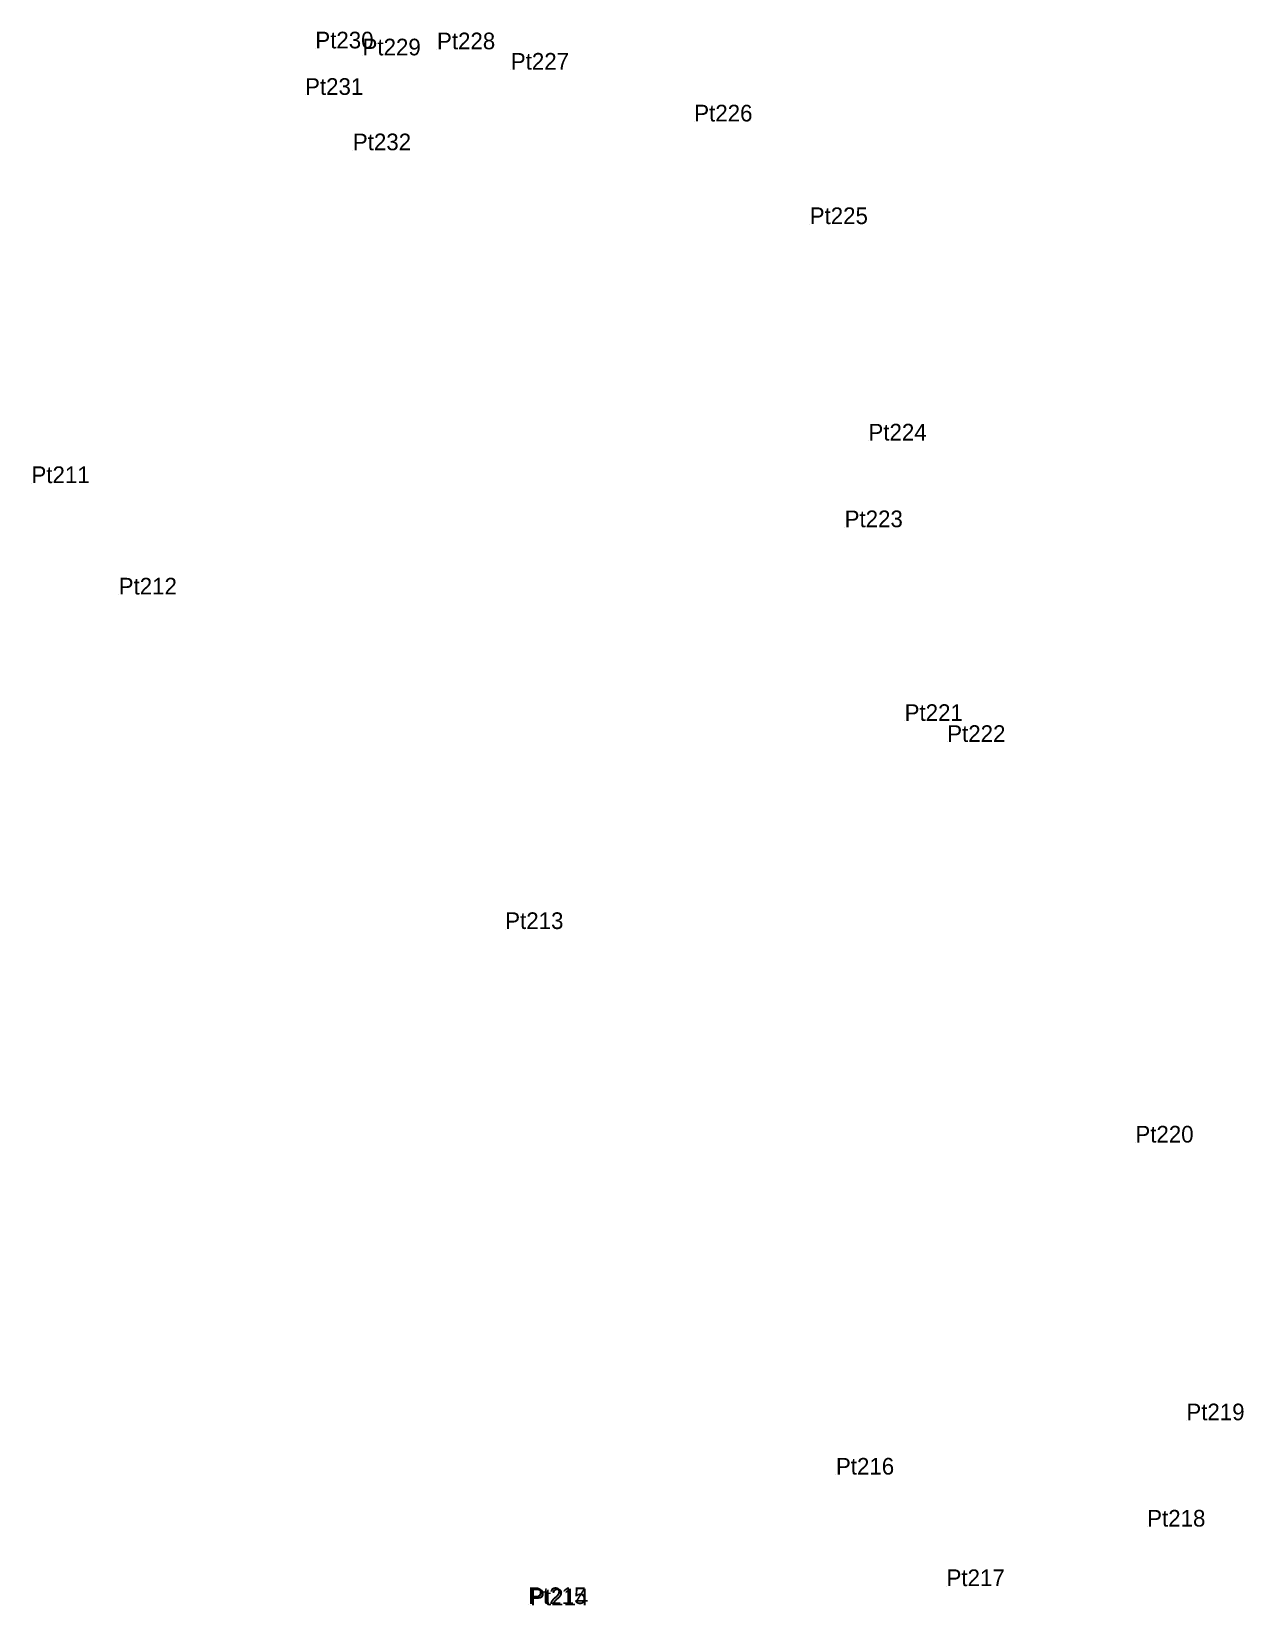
# Model space of a CAD drawing. Extents: x 0 to 667379, y 0 to 1854856.
# Drawn here: x 538578.6 to 538709.5, y 1852303.3 to 1852473.3 of the extents above; entities that cross this region are included whole.
import ezdxf

# ---------------------------------------------------------------- set-up
doc = ezdxf.new("R2010")
doc.units = 0
doc.layers.add('Level 12', color=7, linetype='Continuous')
doc.layers.add('Level 7', color=7, linetype='Continuous')

msp = doc.modelspace()

# ---------------------------------------------------------------- texts
at = {"layer": 'Level 12'}
for s, p in [('Pt230', (538609.229, 1852471.457)), ('Pt229', (538614.33, 1852470.703)), ('Pt228', (538622.373, 1852471.36)), ('Pt227', (538630.35, 1852469.161)), ('Pt231', (538608.12, 1852466.44)), ('Pt226', (538650.168, 1852463.566)), ('Pt232', (538613.284, 1852460.455)), ('Pt225', (538662.641, 1852452.48)), ('Pt224', (538668.989, 1852429.104)), ('Pt211', (538578.561, 1852424.506)), ('Pt223', (538666.415, 1852419.741)), ('Pt212', (538587.983, 1852412.472)), ('Pt221', (538672.897, 1852398.816)), ('Pt222', (538677.498, 1852396.548)), ('Pt213', (538629.743, 1852376.34)), ('Pt220', (538697.828, 1852353.278)), ('Pt219', (538703.336, 1852323.276)), ('Pt216', (538665.476, 1852317.412)), ('Pt218', (538699.102, 1852311.794)), ('Pt217', (538677.426, 1852305.368)), ('Pt215', (538632.221, 1852303.431)), ('Pt214', (538632.433, 1852303.29))]:
    msp.add_text(s, height=1.8, dxfattribs=at).set_placement(p)

# ---------------------------------------------------------------- linework, layer by layer
at = {"layer": 'Level 7'}
for p, q in [((538609.229, 1852471.457), (538609.229, 1852471.457)), ((538614.33, 1852470.703), (538614.33, 1852470.703)), ((538622.373, 1852471.36), (538622.373, 1852471.36)), ((538630.35, 1852469.161), (538630.35, 1852469.161)), ((538608.12, 1852466.44), (538608.12, 1852466.44)), ((538650.168, 1852463.566), (538650.168, 1852463.566)), ((538613.284, 1852460.455), (538613.284, 1852460.455)), ((538662.641, 1852452.48), (538662.641, 1852452.48)), ((538668.989, 1852429.104), (538668.989, 1852429.104)), ((538578.561, 1852424.506), (538578.561, 1852424.506)), ((538666.415, 1852419.741), (538666.415, 1852419.741)), ((538587.983, 1852412.472), (538587.983, 1852412.472)), ((538672.897, 1852398.816), (538672.897, 1852398.816)), ((538677.498, 1852396.548), (538677.498, 1852396.548)), ((538629.743, 1852376.34), (538629.743, 1852376.34)), ((538697.828, 1852353.278), (538697.828, 1852353.278)), ((538703.336, 1852323.276), (538703.336, 1852323.276)), ((538665.476, 1852317.412), (538665.476, 1852317.412)), ((538699.102, 1852311.794), (538699.102, 1852311.794)), ((538677.426, 1852305.368), (538677.426, 1852305.368)), ((538632.221, 1852303.431), (538632.221, 1852303.431)), ((538632.433, 1852303.29), (538632.433, 1852303.29))]:
    msp.add_line(p, q, dxfattribs=at)

msp.set_redraw_order([(e.dxf.handle, doc.entitydb.next_handle()) for e in msp.query("TEXT MTEXT ATTDEF DIMENSION ARC_DIMENSION")])  # texts and dimensions are drawn at this point

doc.saveas('drawing.dxf')
